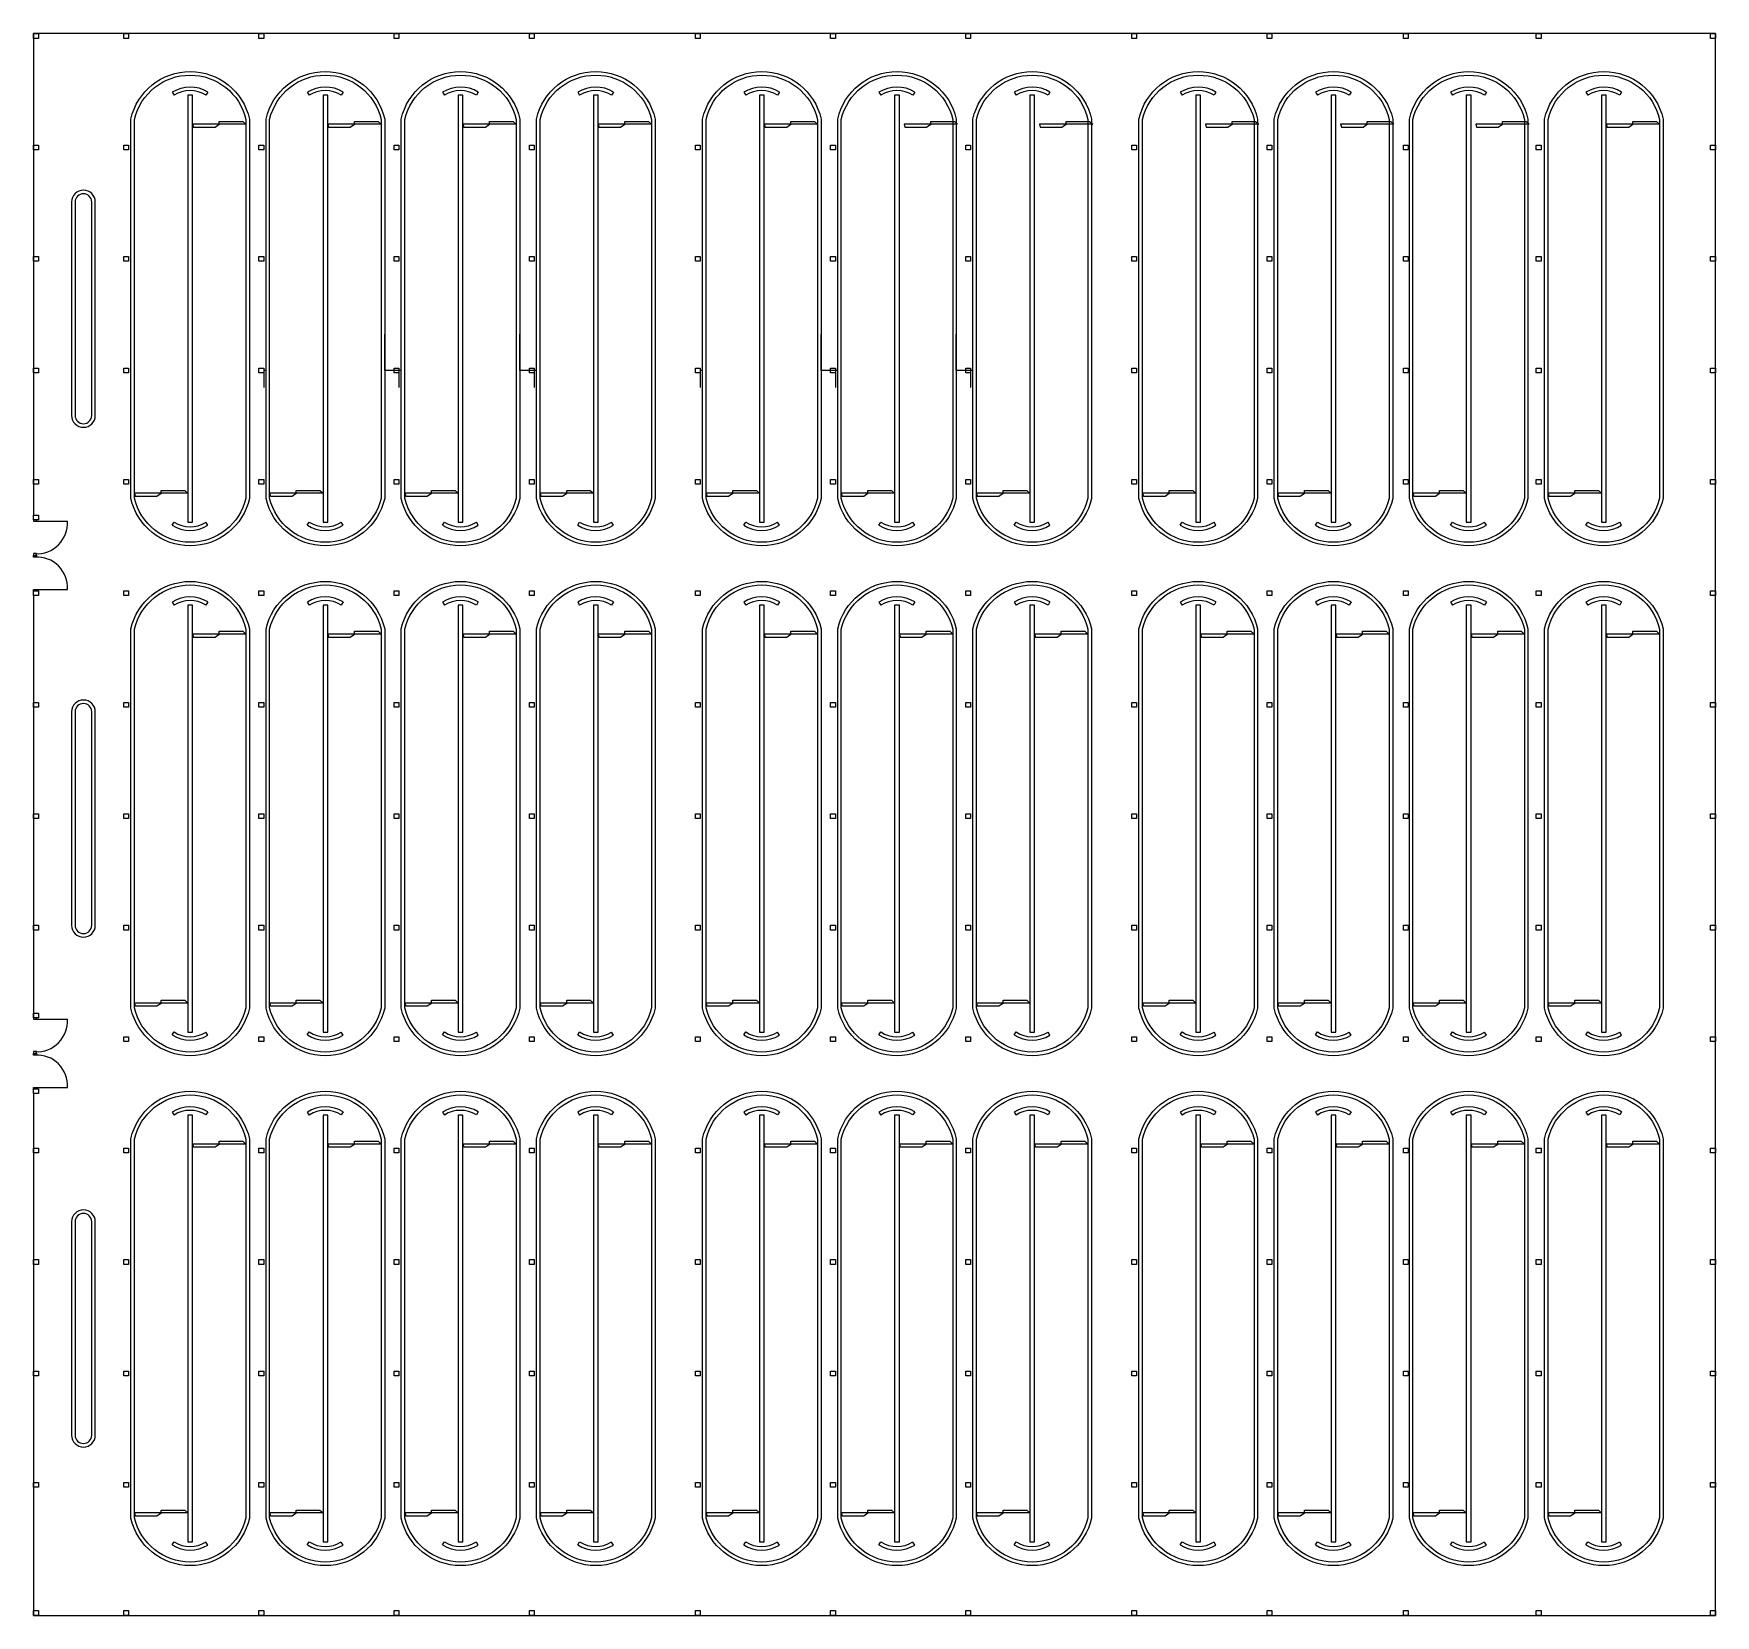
# Model space of a CAD drawing. Header units: metres. Extents: x 2572 to 5235, y 1556 to 2684.
# Drawn here: x 3626 to 3696.9, y 2298.3 to 2365 of the extents above; entities that cross this region are included whole.
import ezdxf

# ---------------------------------------------------------------- set-up
doc = ezdxf.new("R2010")
doc.units = ezdxf.units.M

msp = doc.modelspace()

# ---------------------------------------------------------------- linework, layer by layer
for points in [[(3626.225, 2365.016), (3626.225, 2364.816), (3626.025, 2364.816), (3626.025, 2365.016), (3626.225, 2365.016)], [(3626.025, 2320.316), (3626.025, 2298.316), (3696.925, 2298.316), (3696.925, 2365.016), (3626.025, 2365.016), (3626.025, 2344.716)], [(3630.025, 2365.016), (3630.025, 2364.816), (3629.825, 2364.816), (3629.825, 2365.016), (3630.025, 2365.016)], [(3635.725, 2365.016), (3635.725, 2364.816), (3635.525, 2364.816), (3635.525, 2365.016), (3635.725, 2365.016)], [(3641.425, 2365.016), (3641.425, 2364.816), (3641.225, 2364.816), (3641.225, 2365.016), (3641.425, 2365.016)], [(3647.125, 2365.016), (3647.125, 2364.816), (3646.925, 2364.816), (3646.925, 2365.016), (3647.125, 2365.016)], [(3654.125, 2365.016), (3654.125, 2364.816), (3653.925, 2364.816), (3653.925, 2365.016), (3654.125, 2365.016)], [(3659.825, 2365.016), (3659.825, 2364.816), (3659.625, 2364.816), (3659.625, 2365.016), (3659.825, 2365.016)], [(3665.525, 2365.016), (3665.525, 2364.816), (3665.325, 2364.816), (3665.325, 2365.016), (3665.525, 2365.016)], [(3672.525, 2365.016), (3672.525, 2364.816), (3672.325, 2364.816), (3672.325, 2365.016), (3672.525, 2365.016)], [(3678.225, 2365.016), (3678.225, 2364.816), (3678.025, 2364.816), (3678.025, 2365.016), (3678.225, 2365.016)], [(3683.975, 2365.016), (3683.975, 2364.816), (3683.775, 2364.816), (3683.775, 2365.016), (3683.975, 2365.016)], [(3689.575, 2365.016), (3689.575, 2364.816), (3689.375, 2364.816), (3689.375, 2365.016), (3689.575, 2365.016)], [(3696.925, 2365.016), (3696.925, 2364.816), (3696.725, 2364.816), (3696.725, 2365.016), (3696.925, 2365.016)], [(3631.864, 2362.542), (3631.945, 2362.416)], [(3632.525, 2353.416), (3632.525, 2344.416), (3632.725, 2344.416), (3632.725, 2362.416), (3632.525, 2362.416), (3632.525, 2353.416)], [(3633.372, 2362.549), (3633.292, 2362.422)], [(3637.564, 2362.542), (3637.645, 2362.416)], [(3638.225, 2353.416), (3638.225, 2344.416), (3638.425, 2344.416), (3638.425, 2362.416), (3638.225, 2362.416), (3638.225, 2353.416)], [(3639.072, 2362.549), (3638.992, 2362.422)], [(3643.264, 2362.542), (3643.345, 2362.416)], [(3643.925, 2353.416), (3643.925, 2344.416), (3644.125, 2344.416), (3644.125, 2362.416), (3643.925, 2362.416), (3643.925, 2353.416)], [(3644.772, 2362.549), (3644.692, 2362.422)], [(3648.964, 2362.542), (3649.045, 2362.416)], [(3649.625, 2353.416), (3649.625, 2344.416), (3649.825, 2344.416), (3649.825, 2362.416), (3649.625, 2362.416), (3649.625, 2353.416)], [(3650.472, 2362.549), (3650.392, 2362.422)], [(3655.964, 2362.542), (3656.045, 2362.416)], [(3656.625, 2353.416), (3656.625, 2344.416), (3656.825, 2344.416), (3656.825, 2362.416), (3656.625, 2362.416), (3656.625, 2353.416)], [(3657.472, 2362.549), (3657.392, 2362.422)], [(3661.664, 2362.542), (3661.745, 2362.416)], [(3662.325, 2353.416), (3662.325, 2344.416), (3662.525, 2344.416), (3662.525, 2362.416), (3662.325, 2362.416), (3662.325, 2353.416)], [(3663.172, 2362.549), (3663.092, 2362.422)], [(3667.364, 2362.542), (3667.445, 2362.416)], [(3668.025, 2353.416), (3668.025, 2344.416), (3668.225, 2344.416), (3668.225, 2362.416), (3668.025, 2362.416), (3668.025, 2353.416)], [(3668.872, 2362.549), (3668.792, 2362.422)], [(3674.364, 2362.542), (3674.445, 2362.416)], [(3675.025, 2353.416), (3675.025, 2344.416), (3675.225, 2344.416), (3675.225, 2362.416), (3675.025, 2362.416), (3675.025, 2353.416)], [(3675.872, 2362.549), (3675.792, 2362.422)], [(3680.064, 2362.542), (3680.145, 2362.416)], [(3680.725, 2353.416), (3680.725, 2344.416), (3680.925, 2344.416), (3680.925, 2362.416), (3680.725, 2362.416), (3680.725, 2353.416)], [(3681.572, 2362.549), (3681.492, 2362.422)], [(3685.764, 2362.542), (3685.845, 2362.416)], [(3686.425, 2353.416), (3686.425, 2344.416), (3686.625, 2344.416), (3686.625, 2362.416), (3686.425, 2362.416), (3686.425, 2353.416)], [(3687.272, 2362.549), (3687.192, 2362.422)], [(3691.464, 2362.542), (3691.545, 2362.416)], [(3692.125, 2353.416), (3692.125, 2344.416), (3692.325, 2344.416), (3692.325, 2362.416), (3692.125, 2362.416), (3692.125, 2353.416)], [(3692.972, 2362.549), (3692.892, 2362.422)], [(3634.975, 2361.192), (3632.725, 2361.192), (3632.76, 2361.072), (3633.673, 2361.072), (3633.85, 2361.192), (3633.85, 2361.313), (3634.845, 2361.313), (3634.975, 2361.192)], [(3640.675, 2361.192), (3638.425, 2361.192), (3638.46, 2361.072), (3639.373, 2361.072), (3639.55, 2361.192), (3639.55, 2361.313), (3640.545, 2361.313), (3640.675, 2361.192)], [(3646.375, 2361.192), (3644.125, 2361.192), (3644.16, 2361.072), (3645.073, 2361.072), (3645.25, 2361.192), (3645.25, 2361.313), (3646.245, 2361.313), (3646.375, 2361.192)], [(3652.075, 2361.192), (3649.825, 2361.192), (3649.86, 2361.072), (3650.773, 2361.072), (3650.95, 2361.192), (3650.95, 2361.313), (3651.945, 2361.313), (3652.075, 2361.192)], [(3659.075, 2361.192), (3656.825, 2361.192), (3656.86, 2361.072), (3657.773, 2361.072), (3657.95, 2361.192), (3657.95, 2361.313), (3658.945, 2361.313), (3659.075, 2361.192)], [(3664.975, 2361.192), (3662.725, 2361.192), (3662.76, 2361.072), (3663.673, 2361.072), (3663.85, 2361.192), (3663.85, 2361.313), (3664.845, 2361.313), (3664.975, 2361.192)], [(3670.675, 2361.192), (3668.425, 2361.192), (3668.46, 2361.072), (3669.373, 2361.072), (3669.55, 2361.192), (3669.55, 2361.313), (3670.545, 2361.313), (3670.675, 2361.192)], [(3677.675, 2361.192), (3675.425, 2361.192), (3675.46, 2361.072), (3676.373, 2361.072), (3676.55, 2361.192), (3676.55, 2361.313), (3677.545, 2361.313), (3677.675, 2361.192)], [(3683.375, 2361.192), (3681.125, 2361.192), (3681.16, 2361.072), (3682.073, 2361.072), (3682.25, 2361.192), (3682.25, 2361.313), (3683.245, 2361.313), (3683.375, 2361.192)], [(3689.075, 2361.192), (3686.825, 2361.192), (3686.86, 2361.072), (3687.773, 2361.072), (3687.95, 2361.192), (3687.95, 2361.313), (3688.945, 2361.313), (3689.075, 2361.192)], [(3694.575, 2361.192), (3692.325, 2361.192), (3692.36, 2361.072), (3693.273, 2361.072), (3693.45, 2361.192), (3693.45, 2361.313), (3694.445, 2361.313), (3694.575, 2361.192)], [(3626.225, 2360.316), (3626.225, 2360.116), (3626.025, 2360.116), (3626.025, 2360.316), (3626.225, 2360.316)], [(3630.025, 2360.316), (3630.025, 2360.116), (3629.825, 2360.116), (3629.825, 2360.316), (3630.025, 2360.316)], [(3635.725, 2360.316), (3635.725, 2360.116), (3635.525, 2360.116), (3635.525, 2360.316), (3635.725, 2360.316)], [(3641.425, 2360.316), (3641.425, 2360.116), (3641.225, 2360.116), (3641.225, 2360.316), (3641.425, 2360.316)], [(3647.125, 2360.316), (3647.125, 2360.116), (3646.925, 2360.116), (3646.925, 2360.316), (3647.125, 2360.316)], [(3654.125, 2360.316), (3654.125, 2360.116), (3653.925, 2360.116), (3653.925, 2360.316), (3654.125, 2360.316)], [(3659.825, 2360.316), (3659.825, 2360.116), (3659.625, 2360.116), (3659.625, 2360.316), (3659.825, 2360.316)], [(3665.525, 2360.316), (3665.525, 2360.116), (3665.325, 2360.116), (3665.325, 2360.316), (3665.525, 2360.316)], [(3672.525, 2360.316), (3672.525, 2360.116), (3672.325, 2360.116), (3672.325, 2360.316), (3672.525, 2360.316)], [(3678.225, 2360.316), (3678.225, 2360.116), (3678.025, 2360.116), (3678.025, 2360.316), (3678.225, 2360.316)], [(3683.975, 2360.316), (3683.975, 2360.116), (3683.775, 2360.116), (3683.775, 2360.316), (3683.975, 2360.316)], [(3689.575, 2360.316), (3689.575, 2360.116), (3689.375, 2360.116), (3689.375, 2360.316), (3689.575, 2360.316)], [(3696.925, 2360.316), (3696.925, 2360.116), (3696.725, 2360.116), (3696.725, 2360.316), (3696.925, 2360.316)], [(3626.225, 2355.616), (3626.225, 2355.416), (3626.025, 2355.416), (3626.025, 2355.616), (3626.225, 2355.616)], [(3630.025, 2355.616), (3630.025, 2355.416), (3629.825, 2355.416), (3629.825, 2355.616), (3630.025, 2355.616)], [(3635.725, 2355.616), (3635.725, 2355.416), (3635.525, 2355.416), (3635.525, 2355.616), (3635.725, 2355.616)], [(3641.425, 2355.616), (3641.425, 2355.416), (3641.225, 2355.416), (3641.225, 2355.616), (3641.425, 2355.616)], [(3647.125, 2355.616), (3647.125, 2355.416), (3646.925, 2355.416), (3646.925, 2355.616), (3647.125, 2355.616)], [(3654.125, 2355.616), (3654.125, 2355.416), (3653.925, 2355.416), (3653.925, 2355.616), (3654.125, 2355.616)], [(3659.825, 2355.616), (3659.825, 2355.416), (3659.625, 2355.416), (3659.625, 2355.616), (3659.825, 2355.616)], [(3665.525, 2355.616), (3665.525, 2355.416), (3665.325, 2355.416), (3665.325, 2355.616), (3665.525, 2355.616)], [(3672.525, 2355.616), (3672.525, 2355.416), (3672.325, 2355.416), (3672.325, 2355.616), (3672.525, 2355.616)], [(3678.225, 2355.616), (3678.225, 2355.416), (3678.025, 2355.416), (3678.025, 2355.616), (3678.225, 2355.616)], [(3683.975, 2355.616), (3683.975, 2355.416), (3683.775, 2355.416), (3683.775, 2355.616), (3683.975, 2355.616)], [(3689.575, 2355.616), (3689.575, 2355.416), (3689.375, 2355.416), (3689.375, 2355.616), (3689.575, 2355.616)], [(3696.925, 2355.616), (3696.925, 2355.416), (3696.725, 2355.416), (3696.725, 2355.616), (3696.925, 2355.616)], [(3641.525, 2350.816), (3640.825, 2350.816), (3640.825, 2352.346)], [(3647.225, 2350.816), (3646.525, 2350.816), (3646.525, 2352.346)], [(3659.925, 2350.816), (3659.225, 2350.816), (3659.225, 2352.346)], [(3665.625, 2350.816), (3664.925, 2350.816), (3664.925, 2352.346)], [(3626.225, 2350.916), (3626.225, 2350.716), (3626.025, 2350.716), (3626.025, 2350.916), (3626.225, 2350.916)], [(3630.025, 2350.916), (3630.025, 2350.716), (3629.825, 2350.716), (3629.825, 2350.916), (3630.025, 2350.916)], [(3635.725, 2350.916), (3635.725, 2350.716), (3635.525, 2350.716), (3635.525, 2350.916), (3635.725, 2350.916)], [(3635.825, 2350.816), (3635.725, 2350.816), (3635.725, 2350.098)], [(3641.425, 2350.916), (3641.425, 2350.716), (3641.225, 2350.716), (3641.225, 2350.916), (3641.425, 2350.916)], [(3641.525, 2350.816), (3641.425, 2350.816), (3641.425, 2350.098)], [(3647.125, 2350.916), (3647.125, 2350.716), (3646.925, 2350.716), (3646.925, 2350.916), (3647.125, 2350.916)], [(3647.225, 2350.816), (3647.125, 2350.816), (3647.125, 2350.098)], [(3654.125, 2350.916), (3654.125, 2350.716), (3653.925, 2350.716), (3653.925, 2350.916), (3654.125, 2350.916)], [(3654.225, 2350.816), (3654.125, 2350.816), (3654.125, 2350.098)], [(3659.825, 2350.916), (3659.825, 2350.716), (3659.625, 2350.716), (3659.625, 2350.916), (3659.825, 2350.916)], [(3659.925, 2350.816), (3659.825, 2350.816), (3659.825, 2350.098)], [(3665.525, 2350.916), (3665.525, 2350.716), (3665.325, 2350.716), (3665.325, 2350.916), (3665.525, 2350.916)], [(3665.625, 2350.816), (3665.525, 2350.816), (3665.525, 2350.098)], [(3672.525, 2350.916), (3672.525, 2350.716), (3672.325, 2350.716), (3672.325, 2350.916), (3672.525, 2350.916)], [(3678.225, 2350.916), (3678.225, 2350.716), (3678.025, 2350.716), (3678.025, 2350.916), (3678.225, 2350.916)], [(3683.975, 2350.916), (3683.975, 2350.716), (3683.775, 2350.716), (3683.775, 2350.916), (3683.975, 2350.916)], [(3689.575, 2350.916), (3689.575, 2350.716), (3689.375, 2350.716), (3689.375, 2350.916), (3689.575, 2350.916)], [(3696.925, 2350.916), (3696.925, 2350.716), (3696.725, 2350.716), (3696.725, 2350.916), (3696.925, 2350.916)], [(3626.225, 2346.216), (3626.225, 2346.016), (3626.025, 2346.016), (3626.025, 2346.216), (3626.225, 2346.216)], [(3630.025, 2346.216), (3630.025, 2346.016), (3629.825, 2346.016), (3629.825, 2346.216), (3630.025, 2346.216)], [(3635.725, 2346.216), (3635.725, 2346.016), (3635.525, 2346.016), (3635.525, 2346.216), (3635.725, 2346.216)], [(3641.425, 2346.216), (3641.425, 2346.016), (3641.225, 2346.016), (3641.225, 2346.216), (3641.425, 2346.216)], [(3647.125, 2346.216), (3647.125, 2346.016), (3646.925, 2346.016), (3646.925, 2346.216), (3647.125, 2346.216)], [(3654.125, 2346.216), (3654.125, 2346.016), (3653.925, 2346.016), (3653.925, 2346.216), (3654.125, 2346.216)], [(3659.825, 2346.216), (3659.825, 2346.016), (3659.625, 2346.016), (3659.625, 2346.216), (3659.825, 2346.216)], [(3665.525, 2346.216), (3665.525, 2346.016), (3665.325, 2346.016), (3665.325, 2346.216), (3665.525, 2346.216)], [(3672.525, 2346.216), (3672.525, 2346.016), (3672.325, 2346.016), (3672.325, 2346.216), (3672.525, 2346.216)], [(3678.225, 2346.216), (3678.225, 2346.016), (3678.025, 2346.016), (3678.025, 2346.216), (3678.225, 2346.216)], [(3683.975, 2346.216), (3683.975, 2346.016), (3683.775, 2346.016), (3683.775, 2346.216), (3683.975, 2346.216)], [(3689.575, 2346.216), (3689.575, 2346.016), (3689.375, 2346.016), (3689.375, 2346.216), (3689.575, 2346.216)], [(3696.925, 2346.216), (3696.925, 2346.016), (3696.725, 2346.016), (3696.725, 2346.216), (3696.925, 2346.216)], [(3632.525, 2345.636), (3630.275, 2345.636), (3630.31, 2345.515), (3631.223, 2345.515), (3631.4, 2345.636), (3631.4, 2345.757), (3632.395, 2345.757), (3632.525, 2345.636)], [(3638.225, 2345.636), (3635.975, 2345.636), (3636.01, 2345.515), (3636.923, 2345.515), (3637.1, 2345.636), (3637.1, 2345.757), (3638.095, 2345.757), (3638.225, 2345.636)], [(3643.925, 2345.636), (3641.675, 2345.636), (3641.71, 2345.515), (3642.623, 2345.515), (3642.8, 2345.636), (3642.8, 2345.757), (3643.795, 2345.757), (3643.925, 2345.636)], [(3649.625, 2345.636), (3647.375, 2345.636), (3647.41, 2345.515), (3648.323, 2345.515), (3648.5, 2345.636), (3648.5, 2345.757), (3649.495, 2345.757), (3649.625, 2345.636)], [(3656.625, 2345.636), (3654.375, 2345.636), (3654.41, 2345.515), (3655.323, 2345.515), (3655.5, 2345.636), (3655.5, 2345.757), (3656.495, 2345.757), (3656.625, 2345.636)], [(3662.325, 2345.636), (3660.075, 2345.636), (3660.11, 2345.515), (3661.023, 2345.515), (3661.2, 2345.636), (3661.2, 2345.757), (3662.195, 2345.757), (3662.325, 2345.636)], [(3668.025, 2345.636), (3665.775, 2345.636), (3665.81, 2345.515), (3666.723, 2345.515), (3666.9, 2345.636), (3666.9, 2345.757), (3667.895, 2345.757), (3668.025, 2345.636)], [(3675.025, 2345.636), (3672.775, 2345.636), (3672.81, 2345.515), (3673.723, 2345.515), (3673.9, 2345.636), (3673.9, 2345.757), (3674.895, 2345.757), (3675.025, 2345.636)], [(3680.725, 2345.636), (3678.475, 2345.636), (3678.51, 2345.515), (3679.423, 2345.515), (3679.6, 2345.636), (3679.6, 2345.757), (3680.595, 2345.757), (3680.725, 2345.636)], [(3686.425, 2345.636), (3684.175, 2345.636), (3684.21, 2345.515), (3685.123, 2345.515), (3685.3, 2345.636), (3685.3, 2345.757), (3686.295, 2345.757), (3686.425, 2345.636)], [(3692.125, 2345.636), (3689.875, 2345.636), (3689.91, 2345.515), (3690.823, 2345.515), (3691, 2345.636), (3691, 2345.757), (3691.995, 2345.757), (3692.125, 2345.636)], [(3626.225, 2344.716), (3626.225, 2344.516), (3626.025, 2344.516), (3626.025, 2344.716), (3626.225, 2344.716)], [(3626.15, 2344.516), (3626.025, 2344.516), (3626.025, 2344.454), (3626.15, 2344.454), (3626.15, 2344.516)], [(3626.088, 2344.454), (3627.455, 2344.454)], [(3631.864, 2344.29), (3631.945, 2344.417)], [(3633.372, 2344.283), (3633.292, 2344.41)], [(3637.564, 2344.29), (3637.645, 2344.417)], [(3639.072, 2344.283), (3638.992, 2344.41)], [(3643.264, 2344.29), (3643.345, 2344.417)], [(3644.772, 2344.283), (3644.692, 2344.41)], [(3648.964, 2344.29), (3649.045, 2344.417)], [(3650.472, 2344.283), (3650.392, 2344.41)], [(3655.964, 2344.29), (3656.045, 2344.417)], [(3657.472, 2344.283), (3657.392, 2344.41)], [(3661.664, 2344.29), (3661.745, 2344.417)], [(3663.172, 2344.283), (3663.092, 2344.41)], [(3667.364, 2344.29), (3667.445, 2344.417)], [(3668.872, 2344.283), (3668.792, 2344.41)], [(3674.364, 2344.29), (3674.445, 2344.417)], [(3675.872, 2344.283), (3675.792, 2344.41)], [(3680.064, 2344.29), (3680.145, 2344.417)], [(3681.572, 2344.283), (3681.492, 2344.41)], [(3685.764, 2344.29), (3685.845, 2344.417)], [(3687.272, 2344.283), (3687.192, 2344.41)], [(3691.464, 2344.29), (3691.545, 2344.417)], [(3692.972, 2344.283), (3692.892, 2344.41)], [(3626.15, 2343.087), (3626.025, 2343.087), (3626.025, 2343.016), (3626.15, 2343.016), (3626.15, 2343.087)], [(3626.15, 2342.945), (3626.025, 2342.945), (3626.025, 2343.016), (3626.15, 2343.016), (3626.15, 2342.945)], [(3626.15, 2341.516), (3626.025, 2341.516), (3626.025, 2341.578), (3626.15, 2341.578), (3626.15, 2341.516)], [(3626.225, 2341.516), (3626.225, 2341.316), (3626.025, 2341.316), (3626.025, 2341.516), (3626.225, 2341.516)], [(3626.025, 2341.316), (3626.025, 2323.516)], [(3626.088, 2341.578), (3627.455, 2341.578)], [(3630.025, 2341.516), (3630.025, 2341.316), (3629.825, 2341.316), (3629.825, 2341.516), (3630.025, 2341.516)], [(3635.725, 2341.516), (3635.725, 2341.316), (3635.525, 2341.316), (3635.525, 2341.516), (3635.725, 2341.516)], [(3641.425, 2341.516), (3641.425, 2341.316), (3641.225, 2341.316), (3641.225, 2341.516), (3641.425, 2341.516)], [(3647.125, 2341.516), (3647.125, 2341.316), (3646.925, 2341.316), (3646.925, 2341.516), (3647.125, 2341.516)], [(3654.125, 2341.516), (3654.125, 2341.316), (3653.925, 2341.316), (3653.925, 2341.516), (3654.125, 2341.516)], [(3659.825, 2341.516), (3659.825, 2341.316), (3659.625, 2341.316), (3659.625, 2341.516), (3659.825, 2341.516)], [(3665.525, 2341.516), (3665.525, 2341.316), (3665.325, 2341.316), (3665.325, 2341.516), (3665.525, 2341.516)], [(3672.525, 2341.516), (3672.525, 2341.316), (3672.325, 2341.316), (3672.325, 2341.516), (3672.525, 2341.516)], [(3678.225, 2341.516), (3678.225, 2341.316), (3678.025, 2341.316), (3678.025, 2341.516), (3678.225, 2341.516)], [(3683.975, 2341.516), (3683.975, 2341.316), (3683.775, 2341.316), (3683.775, 2341.516), (3683.975, 2341.516)], [(3689.575, 2341.516), (3689.575, 2341.316), (3689.375, 2341.316), (3689.375, 2341.516), (3689.575, 2341.516)], [(3696.925, 2341.516), (3696.925, 2341.316), (3696.725, 2341.316), (3696.725, 2341.516), (3696.925, 2341.516)], [(3631.864, 2341.042), (3631.945, 2340.916)], [(3632.525, 2331.916), (3632.525, 2322.916), (3632.725, 2322.916), (3632.725, 2340.916), (3632.525, 2340.916), (3632.525, 2331.916)], [(3633.372, 2341.049), (3633.292, 2340.922)], [(3637.564, 2341.042), (3637.645, 2340.916)], [(3638.225, 2331.916), (3638.225, 2322.916), (3638.425, 2322.916), (3638.425, 2340.916), (3638.225, 2340.916), (3638.225, 2331.916)], [(3639.072, 2341.049), (3638.992, 2340.922)], [(3643.264, 2341.042), (3643.345, 2340.916)], [(3643.925, 2331.916), (3643.925, 2322.916), (3644.125, 2322.916), (3644.125, 2340.916), (3643.925, 2340.916), (3643.925, 2331.916)], [(3644.772, 2341.049), (3644.692, 2340.922)], [(3648.964, 2341.042), (3649.045, 2340.916)], [(3649.625, 2331.916), (3649.625, 2322.916), (3649.825, 2322.916), (3649.825, 2340.916), (3649.625, 2340.916), (3649.625, 2331.916)], [(3650.472, 2341.049), (3650.392, 2340.922)], [(3655.964, 2341.042), (3656.045, 2340.916)], [(3656.625, 2331.916), (3656.625, 2322.916), (3656.825, 2322.916), (3656.825, 2340.916), (3656.625, 2340.916), (3656.625, 2331.916)], [(3657.472, 2341.049), (3657.392, 2340.922)], [(3661.664, 2341.042), (3661.745, 2340.916)], [(3662.325, 2331.916), (3662.325, 2322.916), (3662.525, 2322.916), (3662.525, 2340.916), (3662.325, 2340.916), (3662.325, 2331.916)], [(3663.172, 2341.049), (3663.092, 2340.922)], [(3667.364, 2341.042), (3667.445, 2340.916)], [(3668.025, 2331.916), (3668.025, 2322.916), (3668.225, 2322.916), (3668.225, 2340.916), (3668.025, 2340.916), (3668.025, 2331.916)], [(3668.872, 2341.049), (3668.792, 2340.922)], [(3674.364, 2341.042), (3674.445, 2340.916)], [(3675.025, 2331.916), (3675.025, 2322.916), (3675.225, 2322.916), (3675.225, 2340.916), (3675.025, 2340.916), (3675.025, 2331.916)], [(3675.872, 2341.049), (3675.792, 2340.922)], [(3680.064, 2341.042), (3680.145, 2340.916)], [(3680.725, 2331.916), (3680.725, 2322.916), (3680.925, 2322.916), (3680.925, 2340.916), (3680.725, 2340.916), (3680.725, 2331.916)], [(3681.572, 2341.049), (3681.492, 2340.922)], [(3685.764, 2341.042), (3685.845, 2340.916)], [(3686.425, 2331.916), (3686.425, 2322.916), (3686.625, 2322.916), (3686.625, 2340.916), (3686.425, 2340.916), (3686.425, 2331.916)], [(3687.272, 2341.049), (3687.192, 2340.922)], [(3691.464, 2341.042), (3691.545, 2340.916)], [(3692.125, 2331.916), (3692.125, 2322.916), (3692.325, 2322.916), (3692.325, 2340.916), (3692.125, 2340.916), (3692.125, 2331.916)], [(3692.972, 2341.049), (3692.892, 2340.922)], [(3634.975, 2339.692), (3632.725, 2339.692), (3632.76, 2339.572), (3633.673, 2339.572), (3633.85, 2339.692), (3633.85, 2339.813), (3634.845, 2339.813), (3634.975, 2339.692)], [(3640.675, 2339.692), (3638.425, 2339.692), (3638.46, 2339.572), (3639.373, 2339.572), (3639.55, 2339.692), (3639.55, 2339.813), (3640.545, 2339.813), (3640.675, 2339.692)], [(3646.375, 2339.692), (3644.125, 2339.692), (3644.16, 2339.572), (3645.073, 2339.572), (3645.25, 2339.692), (3645.25, 2339.813), (3646.245, 2339.813), (3646.375, 2339.692)], [(3652.075, 2339.692), (3649.825, 2339.692), (3649.86, 2339.572), (3650.773, 2339.572), (3650.95, 2339.692), (3650.95, 2339.813), (3651.945, 2339.813), (3652.075, 2339.692)], [(3659.075, 2339.692), (3656.825, 2339.692), (3656.86, 2339.572), (3657.773, 2339.572), (3657.95, 2339.692), (3657.95, 2339.813), (3658.945, 2339.813), (3659.075, 2339.692)], [(3664.775, 2339.692), (3662.525, 2339.692), (3662.56, 2339.572), (3663.473, 2339.572), (3663.65, 2339.692), (3663.65, 2339.813), (3664.645, 2339.813), (3664.775, 2339.692)], [(3670.475, 2339.692), (3668.225, 2339.692), (3668.26, 2339.572), (3669.173, 2339.572), (3669.35, 2339.692), (3669.35, 2339.813), (3670.345, 2339.813), (3670.475, 2339.692)], [(3677.475, 2339.692), (3675.225, 2339.692), (3675.26, 2339.572), (3676.173, 2339.572), (3676.35, 2339.692), (3676.35, 2339.813), (3677.345, 2339.813), (3677.475, 2339.692)], [(3683.175, 2339.692), (3680.925, 2339.692), (3680.96, 2339.572), (3681.873, 2339.572), (3682.05, 2339.692), (3682.05, 2339.813), (3683.045, 2339.813), (3683.175, 2339.692)], [(3688.875, 2339.692), (3686.625, 2339.692), (3686.66, 2339.572), (3687.573, 2339.572), (3687.75, 2339.692), (3687.75, 2339.813), (3688.745, 2339.813), (3688.875, 2339.692)], [(3694.575, 2339.692), (3692.325, 2339.692), (3692.36, 2339.572), (3693.273, 2339.572), (3693.45, 2339.692), (3693.45, 2339.813), (3694.445, 2339.813), (3694.575, 2339.692)], [(3626.225, 2336.816), (3626.225, 2336.616), (3626.025, 2336.616), (3626.025, 2336.816), (3626.225, 2336.816)], [(3630.025, 2336.816), (3630.025, 2336.616), (3629.825, 2336.616), (3629.825, 2336.816), (3630.025, 2336.816)], [(3635.725, 2336.816), (3635.725, 2336.616), (3635.525, 2336.616), (3635.525, 2336.816), (3635.725, 2336.816)], [(3641.425, 2336.816), (3641.425, 2336.616), (3641.225, 2336.616), (3641.225, 2336.816), (3641.425, 2336.816)], [(3647.125, 2336.816), (3647.125, 2336.616), (3646.925, 2336.616), (3646.925, 2336.816), (3647.125, 2336.816)], [(3654.125, 2336.816), (3654.125, 2336.616), (3653.925, 2336.616), (3653.925, 2336.816), (3654.125, 2336.816)], [(3659.825, 2336.816), (3659.825, 2336.616), (3659.625, 2336.616), (3659.625, 2336.816), (3659.825, 2336.816)], [(3665.525, 2336.816), (3665.525, 2336.616), (3665.325, 2336.616), (3665.325, 2336.816), (3665.525, 2336.816)], [(3672.525, 2336.816), (3672.525, 2336.616), (3672.325, 2336.616), (3672.325, 2336.816), (3672.525, 2336.816)], [(3678.225, 2336.816), (3678.225, 2336.616), (3678.025, 2336.616), (3678.025, 2336.816), (3678.225, 2336.816)], [(3683.975, 2336.816), (3683.975, 2336.616), (3683.775, 2336.616), (3683.775, 2336.816), (3683.975, 2336.816)], [(3689.575, 2336.816), (3689.575, 2336.616), (3689.375, 2336.616), (3689.375, 2336.816), (3689.575, 2336.816)], [(3696.925, 2336.816), (3696.925, 2336.616), (3696.725, 2336.616), (3696.725, 2336.816), (3696.925, 2336.816)], [(3626.225, 2332.116), (3626.225, 2331.916), (3626.025, 2331.916), (3626.025, 2332.116), (3626.225, 2332.116)], [(3630.025, 2332.116), (3630.025, 2331.916), (3629.825, 2331.916), (3629.825, 2332.116), (3630.025, 2332.116)], [(3635.725, 2332.116), (3635.725, 2331.916), (3635.525, 2331.916), (3635.525, 2332.116), (3635.725, 2332.116)], [(3641.425, 2332.116), (3641.425, 2331.916), (3641.225, 2331.916), (3641.225, 2332.116), (3641.425, 2332.116)], [(3647.125, 2332.116), (3647.125, 2331.916), (3646.925, 2331.916), (3646.925, 2332.116), (3647.125, 2332.116)], [(3654.125, 2332.116), (3654.125, 2331.916), (3653.925, 2331.916), (3653.925, 2332.116), (3654.125, 2332.116)], [(3659.825, 2332.116), (3659.825, 2331.916), (3659.625, 2331.916), (3659.625, 2332.116), (3659.825, 2332.116)], [(3665.525, 2332.116), (3665.525, 2331.916), (3665.325, 2331.916), (3665.325, 2332.116), (3665.525, 2332.116)], [(3672.525, 2332.116), (3672.525, 2331.916), (3672.325, 2331.916), (3672.325, 2332.116), (3672.525, 2332.116)], [(3678.225, 2332.116), (3678.225, 2331.916), (3678.025, 2331.916), (3678.025, 2332.116), (3678.225, 2332.116)], [(3683.975, 2332.116), (3683.975, 2331.916), (3683.775, 2331.916), (3683.775, 2332.116), (3683.975, 2332.116)], [(3689.575, 2332.116), (3689.575, 2331.916), (3689.375, 2331.916), (3689.375, 2332.116), (3689.575, 2332.116)], [(3696.925, 2332.116), (3696.925, 2331.916), (3696.725, 2331.916), (3696.725, 2332.116), (3696.925, 2332.116)], [(3626.225, 2327.416), (3626.225, 2327.216), (3626.025, 2327.216), (3626.025, 2327.416), (3626.225, 2327.416)], [(3630.025, 2327.416), (3630.025, 2327.216), (3629.825, 2327.216), (3629.825, 2327.416), (3630.025, 2327.416)], [(3635.725, 2327.416), (3635.725, 2327.216), (3635.525, 2327.216), (3635.525, 2327.416), (3635.725, 2327.416)], [(3641.425, 2327.416), (3641.425, 2327.216), (3641.225, 2327.216), (3641.225, 2327.416), (3641.425, 2327.416)], [(3647.125, 2327.416), (3647.125, 2327.216), (3646.925, 2327.216), (3646.925, 2327.416), (3647.125, 2327.416)], [(3654.125, 2327.416), (3654.125, 2327.216), (3653.925, 2327.216), (3653.925, 2327.416), (3654.125, 2327.416)], [(3659.825, 2327.416), (3659.825, 2327.216), (3659.625, 2327.216), (3659.625, 2327.416), (3659.825, 2327.416)], [(3665.525, 2327.416), (3665.525, 2327.216), (3665.325, 2327.216), (3665.325, 2327.416), (3665.525, 2327.416)], [(3672.525, 2327.416), (3672.525, 2327.216), (3672.325, 2327.216), (3672.325, 2327.416), (3672.525, 2327.416)], [(3678.225, 2327.416), (3678.225, 2327.216), (3678.025, 2327.216), (3678.025, 2327.416), (3678.225, 2327.416)], [(3683.975, 2327.416), (3683.975, 2327.216), (3683.775, 2327.216), (3683.775, 2327.416), (3683.975, 2327.416)], [(3689.575, 2327.416), (3689.575, 2327.216), (3689.375, 2327.216), (3689.375, 2327.416), (3689.575, 2327.416)], [(3696.925, 2327.416), (3696.925, 2327.216), (3696.725, 2327.216), (3696.725, 2327.416), (3696.925, 2327.416)], [(3632.525, 2324.136), (3630.275, 2324.136), (3630.31, 2324.015), (3631.223, 2324.015), (3631.4, 2324.136), (3631.4, 2324.257), (3632.395, 2324.257), (3632.525, 2324.136)], [(3638.225, 2324.136), (3635.975, 2324.136), (3636.01, 2324.015), (3636.923, 2324.015), (3637.1, 2324.136), (3637.1, 2324.257), (3638.095, 2324.257), (3638.225, 2324.136)], [(3643.925, 2324.136), (3641.675, 2324.136), (3641.71, 2324.015), (3642.623, 2324.015), (3642.8, 2324.136), (3642.8, 2324.257), (3643.795, 2324.257), (3643.925, 2324.136)], [(3649.625, 2324.136), (3647.375, 2324.136), (3647.41, 2324.015), (3648.323, 2324.015), (3648.5, 2324.136), (3648.5, 2324.257), (3649.495, 2324.257), (3649.625, 2324.136)], [(3656.625, 2324.136), (3654.375, 2324.136), (3654.41, 2324.015), (3655.323, 2324.015), (3655.5, 2324.136), (3655.5, 2324.257), (3656.495, 2324.257), (3656.625, 2324.136)], [(3662.325, 2324.136), (3660.075, 2324.136), (3660.11, 2324.015), (3661.023, 2324.015), (3661.2, 2324.136), (3661.2, 2324.257), (3662.195, 2324.257), (3662.325, 2324.136)], [(3668.025, 2324.136), (3665.775, 2324.136), (3665.81, 2324.015), (3666.723, 2324.015), (3666.9, 2324.136), (3666.9, 2324.257), (3667.895, 2324.257), (3668.025, 2324.136)], [(3675.025, 2324.136), (3672.775, 2324.136), (3672.81, 2324.015), (3673.723, 2324.015), (3673.9, 2324.136), (3673.9, 2324.257), (3674.895, 2324.257), (3675.025, 2324.136)], [(3680.725, 2324.136), (3678.475, 2324.136), (3678.51, 2324.015), (3679.423, 2324.015), (3679.6, 2324.136), (3679.6, 2324.257), (3680.595, 2324.257), (3680.725, 2324.136)], [(3686.425, 2324.136), (3684.175, 2324.136), (3684.21, 2324.015), (3685.123, 2324.015), (3685.3, 2324.136), (3685.3, 2324.257), (3686.295, 2324.257), (3686.425, 2324.136)], [(3692.125, 2324.136), (3689.875, 2324.136), (3689.91, 2324.015), (3690.823, 2324.015), (3691, 2324.136), (3691, 2324.257), (3691.995, 2324.257), (3692.125, 2324.136)], [(3626.225, 2323.716), (3626.225, 2323.516), (3626.025, 2323.516), (3626.025, 2323.716), (3626.225, 2323.716)], [(3626.15, 2323.516), (3626.025, 2323.516), (3626.025, 2323.454), (3626.15, 2323.454), (3626.15, 2323.516)], [(3626.088, 2323.454), (3627.455, 2323.454)], [(3630.025, 2322.716), (3630.025, 2322.516), (3629.825, 2322.516), (3629.825, 2322.716), (3630.025, 2322.716)], [(3631.864, 2322.79), (3631.945, 2322.917)], [(3633.372, 2322.783), (3633.292, 2322.91)], [(3635.725, 2322.716), (3635.725, 2322.516), (3635.525, 2322.516), (3635.525, 2322.716), (3635.725, 2322.716)], [(3637.564, 2322.79), (3637.645, 2322.917)], [(3639.072, 2322.783), (3638.992, 2322.91)], [(3641.425, 2322.716), (3641.425, 2322.516), (3641.225, 2322.516), (3641.225, 2322.716), (3641.425, 2322.716)], [(3643.264, 2322.79), (3643.345, 2322.917)], [(3644.772, 2322.783), (3644.692, 2322.91)], [(3647.125, 2322.716), (3647.125, 2322.516), (3646.925, 2322.516), (3646.925, 2322.716), (3647.125, 2322.716)], [(3648.964, 2322.79), (3649.045, 2322.917)], [(3650.472, 2322.783), (3650.392, 2322.91)], [(3654.125, 2322.716), (3654.125, 2322.516), (3653.925, 2322.516), (3653.925, 2322.716), (3654.125, 2322.716)], [(3655.964, 2322.79), (3656.045, 2322.917)], [(3657.472, 2322.783), (3657.392, 2322.91)], [(3659.825, 2322.716), (3659.825, 2322.516), (3659.625, 2322.516), (3659.625, 2322.716), (3659.825, 2322.716)], [(3661.664, 2322.79), (3661.745, 2322.917)], [(3663.172, 2322.783), (3663.092, 2322.91)], [(3665.525, 2322.716), (3665.525, 2322.516), (3665.325, 2322.516), (3665.325, 2322.716), (3665.525, 2322.716)], [(3667.364, 2322.79), (3667.445, 2322.917)], [(3668.872, 2322.783), (3668.792, 2322.91)], [(3672.525, 2322.716), (3672.525, 2322.516), (3672.325, 2322.516), (3672.325, 2322.716), (3672.525, 2322.716)], [(3674.364, 2322.79), (3674.445, 2322.917)], [(3675.872, 2322.783), (3675.792, 2322.91)], [(3678.225, 2322.716), (3678.225, 2322.516), (3678.025, 2322.516), (3678.025, 2322.716), (3678.225, 2322.716)], [(3680.064, 2322.79), (3680.145, 2322.917)], [(3681.572, 2322.783), (3681.492, 2322.91)], [(3683.975, 2322.716), (3683.975, 2322.516), (3683.775, 2322.516), (3683.775, 2322.716), (3683.975, 2322.716)], [(3685.764, 2322.79), (3685.845, 2322.917)], [(3687.272, 2322.783), (3687.192, 2322.91)], [(3689.575, 2322.716), (3689.575, 2322.516), (3689.375, 2322.516), (3689.375, 2322.716), (3689.575, 2322.716)], [(3691.464, 2322.79), (3691.545, 2322.917)], [(3692.972, 2322.783), (3692.892, 2322.91)], [(3696.925, 2322.716), (3696.925, 2322.516), (3696.725, 2322.516), (3696.725, 2322.716), (3696.925, 2322.716)], [(3626.15, 2322.087), (3626.025, 2322.087), (3626.025, 2322.016), (3626.15, 2322.016), (3626.15, 2322.087)], [(3626.15, 2321.945), (3626.025, 2321.945), (3626.025, 2322.016), (3626.15, 2322.016), (3626.15, 2321.945)], [(3626.15, 2320.516), (3626.025, 2320.516), (3626.025, 2320.578), (3626.15, 2320.578), (3626.15, 2320.516)], [(3626.088, 2320.578), (3627.455, 2320.578)], [(3626.225, 2320.516), (3626.225, 2320.316), (3626.025, 2320.316), (3626.025, 2320.516), (3626.225, 2320.516)], [(3631.864, 2319.542), (3631.945, 2319.416)], [(3632.525, 2310.416), (3632.525, 2301.416), (3632.725, 2301.416), (3632.725, 2319.416), (3632.525, 2319.416), (3632.525, 2310.416)], [(3633.372, 2319.549), (3633.292, 2319.422)], [(3637.564, 2319.542), (3637.645, 2319.416)], [(3638.225, 2310.416), (3638.225, 2301.416), (3638.425, 2301.416), (3638.425, 2319.416), (3638.225, 2319.416), (3638.225, 2310.416)], [(3639.072, 2319.549), (3638.992, 2319.422)], [(3643.264, 2319.542), (3643.345, 2319.416)], [(3643.925, 2310.416), (3643.925, 2301.416), (3644.125, 2301.416), (3644.125, 2319.416), (3643.925, 2319.416), (3643.925, 2310.416)], [(3644.772, 2319.549), (3644.692, 2319.422)], [(3648.964, 2319.542), (3649.045, 2319.416)], [(3649.625, 2310.416), (3649.625, 2301.416), (3649.825, 2301.416), (3649.825, 2319.416), (3649.625, 2319.416), (3649.625, 2310.416)], [(3650.472, 2319.549), (3650.392, 2319.422)], [(3655.964, 2319.542), (3656.045, 2319.416)], [(3656.625, 2310.416), (3656.625, 2301.416), (3656.825, 2301.416), (3656.825, 2319.416), (3656.625, 2319.416), (3656.625, 2310.416)], [(3657.472, 2319.549), (3657.392, 2319.422)], [(3661.664, 2319.542), (3661.745, 2319.416)], [(3662.325, 2310.416), (3662.325, 2301.416), (3662.525, 2301.416), (3662.525, 2319.416), (3662.325, 2319.416), (3662.325, 2310.416)], [(3663.172, 2319.549), (3663.092, 2319.422)], [(3667.364, 2319.542), (3667.445, 2319.416)], [(3668.025, 2310.416), (3668.025, 2301.416), (3668.225, 2301.416), (3668.225, 2319.416), (3668.025, 2319.416), (3668.025, 2310.416)], [(3668.872, 2319.549), (3668.792, 2319.422)], [(3674.364, 2319.542), (3674.445, 2319.416)], [(3675.025, 2310.416), (3675.025, 2301.416), (3675.225, 2301.416), (3675.225, 2319.416), (3675.025, 2319.416), (3675.025, 2310.416)], [(3675.872, 2319.549), (3675.792, 2319.422)], [(3680.064, 2319.542), (3680.145, 2319.416)], [(3680.725, 2310.416), (3680.725, 2301.416), (3680.925, 2301.416), (3680.925, 2319.416), (3680.725, 2319.416), (3680.725, 2310.416)], [(3681.572, 2319.549), (3681.492, 2319.422)], [(3685.764, 2319.542), (3685.845, 2319.416)], [(3686.425, 2310.416), (3686.425, 2301.416), (3686.625, 2301.416), (3686.625, 2319.416), (3686.425, 2319.416), (3686.425, 2310.416)], [(3687.272, 2319.549), (3687.192, 2319.422)], [(3691.464, 2319.542), (3691.545, 2319.416)], [(3692.125, 2310.416), (3692.125, 2301.416), (3692.325, 2301.416), (3692.325, 2319.416), (3692.125, 2319.416), (3692.125, 2310.416)], [(3692.972, 2319.549), (3692.892, 2319.422)], [(3626.225, 2318.016), (3626.225, 2317.816), (3626.025, 2317.816), (3626.025, 2318.016), (3626.225, 2318.016)], [(3630.025, 2318.016), (3630.025, 2317.816), (3629.825, 2317.816), (3629.825, 2318.016), (3630.025, 2318.016)], [(3634.975, 2318.192), (3632.725, 2318.192), (3632.76, 2318.072), (3633.673, 2318.072), (3633.85, 2318.192), (3633.85, 2318.313), (3634.845, 2318.313), (3634.975, 2318.192)], [(3635.725, 2318.016), (3635.725, 2317.816), (3635.525, 2317.816), (3635.525, 2318.016), (3635.725, 2318.016)], [(3640.675, 2318.192), (3638.425, 2318.192), (3638.46, 2318.072), (3639.373, 2318.072), (3639.55, 2318.192), (3639.55, 2318.313), (3640.545, 2318.313), (3640.675, 2318.192)], [(3641.425, 2318.016), (3641.425, 2317.816), (3641.225, 2317.816), (3641.225, 2318.016), (3641.425, 2318.016)], [(3646.375, 2318.192), (3644.125, 2318.192), (3644.16, 2318.072), (3645.073, 2318.072), (3645.25, 2318.192), (3645.25, 2318.313), (3646.245, 2318.313), (3646.375, 2318.192)], [(3647.125, 2318.016), (3647.125, 2317.816), (3646.925, 2317.816), (3646.925, 2318.016), (3647.125, 2318.016)], [(3652.075, 2318.192), (3649.825, 2318.192), (3649.86, 2318.072), (3650.773, 2318.072), (3650.95, 2318.192), (3650.95, 2318.313), (3651.945, 2318.313), (3652.075, 2318.192)], [(3654.125, 2318.016), (3654.125, 2317.816), (3653.925, 2317.816), (3653.925, 2318.016), (3654.125, 2318.016)], [(3659.075, 2318.192), (3656.825, 2318.192), (3656.86, 2318.072), (3657.773, 2318.072), (3657.95, 2318.192), (3657.95, 2318.313), (3658.945, 2318.313), (3659.075, 2318.192)], [(3659.825, 2318.016), (3659.825, 2317.816), (3659.625, 2317.816), (3659.625, 2318.016), (3659.825, 2318.016)], [(3664.775, 2318.192), (3662.525, 2318.192), (3662.56, 2318.072), (3663.473, 2318.072), (3663.65, 2318.192), (3663.65, 2318.313), (3664.645, 2318.313), (3664.775, 2318.192)], [(3665.525, 2318.016), (3665.525, 2317.816), (3665.325, 2317.816), (3665.325, 2318.016), (3665.525, 2318.016)], [(3670.475, 2318.192), (3668.225, 2318.192), (3668.26, 2318.072), (3669.173, 2318.072), (3669.35, 2318.192), (3669.35, 2318.313), (3670.345, 2318.313), (3670.475, 2318.192)], [(3672.525, 2318.016), (3672.525, 2317.816), (3672.325, 2317.816), (3672.325, 2318.016), (3672.525, 2318.016)], [(3677.475, 2318.192), (3675.225, 2318.192), (3675.26, 2318.072), (3676.173, 2318.072), (3676.35, 2318.192), (3676.35, 2318.313), (3677.345, 2318.313), (3677.475, 2318.192)], [(3678.225, 2318.016), (3678.225, 2317.816), (3678.025, 2317.816), (3678.025, 2318.016), (3678.225, 2318.016)], [(3683.175, 2318.192), (3680.925, 2318.192), (3680.96, 2318.072), (3681.873, 2318.072), (3682.05, 2318.192), (3682.05, 2318.313), (3683.045, 2318.313), (3683.175, 2318.192)], [(3683.975, 2318.016), (3683.975, 2317.816), (3683.775, 2317.816), (3683.775, 2318.016), (3683.975, 2318.016)], [(3688.875, 2318.192), (3686.625, 2318.192), (3686.66, 2318.072), (3687.573, 2318.072), (3687.75, 2318.192), (3687.75, 2318.313), (3688.745, 2318.313), (3688.875, 2318.192)], [(3689.575, 2318.016), (3689.575, 2317.816), (3689.375, 2317.816), (3689.375, 2318.016), (3689.575, 2318.016)], [(3694.575, 2318.192), (3692.325, 2318.192), (3692.36, 2318.072), (3693.273, 2318.072), (3693.45, 2318.192), (3693.45, 2318.313), (3694.445, 2318.313), (3694.575, 2318.192)], [(3696.925, 2318.016), (3696.925, 2317.816), (3696.725, 2317.816), (3696.725, 2318.016), (3696.925, 2318.016)], [(3626.225, 2313.316), (3626.225, 2313.116), (3626.025, 2313.116), (3626.025, 2313.316), (3626.225, 2313.316)], [(3630.025, 2313.316), (3630.025, 2313.116), (3629.825, 2313.116), (3629.825, 2313.316), (3630.025, 2313.316)], [(3635.725, 2313.316), (3635.725, 2313.116), (3635.525, 2313.116), (3635.525, 2313.316), (3635.725, 2313.316)], [(3641.425, 2313.316), (3641.425, 2313.116), (3641.225, 2313.116), (3641.225, 2313.316), (3641.425, 2313.316)], [(3647.125, 2313.316), (3647.125, 2313.116), (3646.925, 2313.116), (3646.925, 2313.316), (3647.125, 2313.316)], [(3654.125, 2313.316), (3654.125, 2313.116), (3653.925, 2313.116), (3653.925, 2313.316), (3654.125, 2313.316)], [(3659.825, 2313.316), (3659.825, 2313.116), (3659.625, 2313.116), (3659.625, 2313.316), (3659.825, 2313.316)], [(3665.525, 2313.316), (3665.525, 2313.116), (3665.325, 2313.116), (3665.325, 2313.316), (3665.525, 2313.316)], [(3672.525, 2313.316), (3672.525, 2313.116), (3672.325, 2313.116), (3672.325, 2313.316), (3672.525, 2313.316)], [(3678.225, 2313.316), (3678.225, 2313.116), (3678.025, 2313.116), (3678.025, 2313.316), (3678.225, 2313.316)], [(3683.975, 2313.316), (3683.975, 2313.116), (3683.775, 2313.116), (3683.775, 2313.316), (3683.975, 2313.316)], [(3689.575, 2313.316), (3689.575, 2313.116), (3689.375, 2313.116), (3689.375, 2313.316), (3689.575, 2313.316)], [(3696.925, 2313.316), (3696.925, 2313.116), (3696.725, 2313.116), (3696.725, 2313.316), (3696.925, 2313.316)], [(3626.225, 2308.616), (3626.225, 2308.416), (3626.025, 2308.416), (3626.025, 2308.616), (3626.225, 2308.616)], [(3630.025, 2308.616), (3630.025, 2308.416), (3629.825, 2308.416), (3629.825, 2308.616), (3630.025, 2308.616)], [(3635.725, 2308.616), (3635.725, 2308.416), (3635.525, 2308.416), (3635.525, 2308.616), (3635.725, 2308.616)], [(3641.425, 2308.616), (3641.425, 2308.416), (3641.225, 2308.416), (3641.225, 2308.616), (3641.425, 2308.616)], [(3647.125, 2308.616), (3647.125, 2308.416), (3646.925, 2308.416), (3646.925, 2308.616), (3647.125, 2308.616)], [(3654.125, 2308.616), (3654.125, 2308.416), (3653.925, 2308.416), (3653.925, 2308.616), (3654.125, 2308.616)], [(3659.825, 2308.616), (3659.825, 2308.416), (3659.625, 2308.416), (3659.625, 2308.616), (3659.825, 2308.616)], [(3665.525, 2308.616), (3665.525, 2308.416), (3665.325, 2308.416), (3665.325, 2308.616), (3665.525, 2308.616)], [(3672.525, 2308.616), (3672.525, 2308.416), (3672.325, 2308.416), (3672.325, 2308.616), (3672.525, 2308.616)], [(3678.225, 2308.616), (3678.225, 2308.416), (3678.025, 2308.416), (3678.025, 2308.616), (3678.225, 2308.616)], [(3683.975, 2308.616), (3683.975, 2308.416), (3683.775, 2308.416), (3683.775, 2308.616), (3683.975, 2308.616)], [(3689.575, 2308.616), (3689.575, 2308.416), (3689.375, 2308.416), (3689.375, 2308.616), (3689.575, 2308.616)], [(3696.925, 2308.616), (3696.925, 2308.416), (3696.725, 2308.416), (3696.725, 2308.616), (3696.925, 2308.616)], [(3626.225, 2303.916), (3626.225, 2303.716), (3626.025, 2303.716), (3626.025, 2303.916), (3626.225, 2303.916)], [(3630.025, 2303.916), (3630.025, 2303.716), (3629.825, 2303.716), (3629.825, 2303.916), (3630.025, 2303.916)], [(3635.725, 2303.916), (3635.725, 2303.716), (3635.525, 2303.716), (3635.525, 2303.916), (3635.725, 2303.916)], [(3641.425, 2303.916), (3641.425, 2303.716), (3641.225, 2303.716), (3641.225, 2303.916), (3641.425, 2303.916)], [(3647.125, 2303.916), (3647.125, 2303.716), (3646.925, 2303.716), (3646.925, 2303.916), (3647.125, 2303.916)], [(3654.125, 2303.916), (3654.125, 2303.716), (3653.925, 2303.716), (3653.925, 2303.916), (3654.125, 2303.916)], [(3659.825, 2303.916), (3659.825, 2303.716), (3659.625, 2303.716), (3659.625, 2303.916), (3659.825, 2303.916)], [(3665.525, 2303.916), (3665.525, 2303.716), (3665.325, 2303.716), (3665.325, 2303.916), (3665.525, 2303.916)], [(3672.525, 2303.916), (3672.525, 2303.716), (3672.325, 2303.716), (3672.325, 2303.916), (3672.525, 2303.916)], [(3678.225, 2303.916), (3678.225, 2303.716), (3678.025, 2303.716), (3678.025, 2303.916), (3678.225, 2303.916)], [(3683.975, 2303.916), (3683.975, 2303.716), (3683.775, 2303.716), (3683.775, 2303.916), (3683.975, 2303.916)], [(3689.575, 2303.916), (3689.575, 2303.716), (3689.375, 2303.716), (3689.375, 2303.916), (3689.575, 2303.916)], [(3696.925, 2303.916), (3696.925, 2303.716), (3696.725, 2303.716), (3696.725, 2303.916), (3696.925, 2303.916)], [(3632.525, 2302.636), (3630.275, 2302.636), (3630.31, 2302.515), (3631.223, 2302.515), (3631.4, 2302.636), (3631.4, 2302.757), (3632.395, 2302.757), (3632.525, 2302.636)], [(3638.225, 2302.636), (3635.975, 2302.636), (3636.01, 2302.515), (3636.923, 2302.515), (3637.1, 2302.636), (3637.1, 2302.757), (3638.095, 2302.757), (3638.225, 2302.636)], [(3643.925, 2302.636), (3641.675, 2302.636), (3641.71, 2302.515), (3642.623, 2302.515), (3642.8, 2302.636), (3642.8, 2302.757), (3643.795, 2302.757), (3643.925, 2302.636)], [(3649.625, 2302.636), (3647.375, 2302.636), (3647.41, 2302.515), (3648.323, 2302.515), (3648.5, 2302.636), (3648.5, 2302.757), (3649.495, 2302.757), (3649.625, 2302.636)], [(3656.625, 2302.636), (3654.375, 2302.636), (3654.41, 2302.515), (3655.323, 2302.515), (3655.5, 2302.636), (3655.5, 2302.757), (3656.495, 2302.757), (3656.625, 2302.636)], [(3662.325, 2302.636), (3660.075, 2302.636), (3660.11, 2302.515), (3661.023, 2302.515), (3661.2, 2302.636), (3661.2, 2302.757), (3662.195, 2302.757), (3662.325, 2302.636)], [(3668.025, 2302.636), (3665.775, 2302.636), (3665.81, 2302.515), (3666.723, 2302.515), (3666.9, 2302.636), (3666.9, 2302.757), (3667.895, 2302.757), (3668.025, 2302.636)], [(3675.025, 2302.636), (3672.775, 2302.636), (3672.81, 2302.515), (3673.723, 2302.515), (3673.9, 2302.636), (3673.9, 2302.757), (3674.895, 2302.757), (3675.025, 2302.636)], [(3680.725, 2302.636), (3678.475, 2302.636), (3678.51, 2302.515), (3679.423, 2302.515), (3679.6, 2302.636), (3679.6, 2302.757), (3680.595, 2302.757), (3680.725, 2302.636)], [(3686.425, 2302.636), (3684.175, 2302.636), (3684.21, 2302.515), (3685.123, 2302.515), (3685.3, 2302.636), (3685.3, 2302.757), (3686.295, 2302.757), (3686.425, 2302.636)], [(3692.125, 2302.636), (3689.875, 2302.636), (3689.91, 2302.515), (3690.823, 2302.515), (3691, 2302.636), (3691, 2302.757), (3691.995, 2302.757), (3692.125, 2302.636)], [(3631.864, 2301.29), (3631.945, 2301.417)], [(3637.564, 2301.29), (3637.645, 2301.417)], [(3643.264, 2301.29), (3643.345, 2301.417)], [(3648.964, 2301.29), (3649.045, 2301.417)], [(3655.964, 2301.29), (3656.045, 2301.417)], [(3661.664, 2301.29), (3661.745, 2301.417)], [(3667.364, 2301.29), (3667.445, 2301.417)], [(3674.364, 2301.29), (3674.445, 2301.417)], [(3680.064, 2301.29), (3680.145, 2301.417)], [(3685.764, 2301.29), (3685.845, 2301.417)], [(3691.464, 2301.29), (3691.545, 2301.417)], [(3633.372, 2301.283), (3633.292, 2301.41)], [(3639.072, 2301.283), (3638.992, 2301.41)], [(3644.772, 2301.283), (3644.692, 2301.41)], [(3650.472, 2301.283), (3650.392, 2301.41)], [(3657.472, 2301.283), (3657.392, 2301.41)], [(3663.172, 2301.283), (3663.092, 2301.41)], [(3668.872, 2301.283), (3668.792, 2301.41)], [(3675.872, 2301.283), (3675.792, 2301.41)], [(3681.572, 2301.283), (3681.492, 2301.41)], [(3687.272, 2301.283), (3687.192, 2301.41)], [(3692.972, 2301.283), (3692.892, 2301.41)], [(3626.225, 2298.516), (3626.225, 2298.316), (3626.025, 2298.316), (3626.025, 2298.516), (3626.225, 2298.516)], [(3630.025, 2298.516), (3630.025, 2298.316), (3629.825, 2298.316), (3629.825, 2298.516), (3630.025, 2298.516)], [(3635.725, 2298.516), (3635.725, 2298.316), (3635.525, 2298.316), (3635.525, 2298.516), (3635.725, 2298.516)], [(3641.425, 2298.516), (3641.425, 2298.316), (3641.225, 2298.316), (3641.225, 2298.516), (3641.425, 2298.516)], [(3647.125, 2298.516), (3647.125, 2298.316), (3646.925, 2298.316), (3646.925, 2298.516), (3647.125, 2298.516)], [(3654.125, 2298.516), (3654.125, 2298.316), (3653.925, 2298.316), (3653.925, 2298.516), (3654.125, 2298.516)], [(3659.825, 2298.516), (3659.825, 2298.316), (3659.625, 2298.316), (3659.625, 2298.516), (3659.825, 2298.516)], [(3665.525, 2298.516), (3665.525, 2298.316), (3665.325, 2298.316), (3665.325, 2298.516), (3665.525, 2298.516)], [(3672.525, 2298.516), (3672.525, 2298.316), (3672.325, 2298.316), (3672.325, 2298.516), (3672.525, 2298.516)], [(3678.225, 2298.516), (3678.225, 2298.316), (3678.025, 2298.316), (3678.025, 2298.516), (3678.225, 2298.516)], [(3683.975, 2298.516), (3683.975, 2298.316), (3683.775, 2298.316), (3683.775, 2298.516), (3683.975, 2298.516)], [(3689.575, 2298.516), (3689.575, 2298.316), (3689.375, 2298.316), (3689.375, 2298.516), (3689.575, 2298.516)], [(3696.925, 2298.516), (3696.925, 2298.316), (3696.725, 2298.316), (3696.725, 2298.516), (3696.925, 2298.516)]]:
    msp.add_lwpolyline(points)
for points in [[(3635.125, 2353.416), (3635.125, 2345.416, -0.8), (3630.125, 2345.416), (3630.125, 2353.416), (3630.125, 2361.416, -0.8), (3635.125, 2361.416), (3635.125, 2353.416)], [(3640.825, 2353.416), (3640.825, 2345.416, -0.8), (3635.825, 2345.416), (3635.825, 2353.416), (3635.825, 2361.416, -0.8), (3640.825, 2361.416), (3640.825, 2353.416)], [(3646.525, 2353.416), (3646.525, 2345.416, -0.8), (3641.525, 2345.416), (3641.525, 2353.416), (3641.525, 2361.416, -0.8), (3646.525, 2361.416), (3646.525, 2353.416)], [(3652.225, 2353.416), (3652.225, 2345.416, -0.8), (3647.225, 2345.416), (3647.225, 2353.416), (3647.225, 2361.416, -0.8), (3652.225, 2361.416), (3652.225, 2353.416)], [(3659.225, 2353.416), (3659.225, 2345.416, -0.8), (3654.225, 2345.416), (3654.225, 2353.416), (3654.225, 2361.416, -0.8), (3659.225, 2361.416), (3659.225, 2353.416)], [(3664.925, 2353.416), (3664.925, 2345.416, -0.8), (3659.925, 2345.416), (3659.925, 2353.416), (3659.925, 2361.416, -0.8), (3664.925, 2361.416), (3664.925, 2353.416)], [(3670.625, 2353.416), (3670.625, 2345.416, -0.8), (3665.625, 2345.416), (3665.625, 2353.416), (3665.625, 2361.416, -0.8), (3670.625, 2361.416), (3670.625, 2353.416)], [(3677.625, 2353.416), (3677.625, 2345.416, -0.8), (3672.625, 2345.416), (3672.625, 2353.416), (3672.625, 2361.416, -0.8), (3677.625, 2361.416), (3677.625, 2353.416)], [(3683.325, 2353.416), (3683.325, 2345.416, -0.8), (3678.325, 2345.416), (3678.325, 2353.416), (3678.325, 2361.416, -0.8), (3683.325, 2361.416), (3683.325, 2353.416)], [(3689.025, 2353.416), (3689.025, 2345.416, -0.8), (3684.025, 2345.416), (3684.025, 2353.416), (3684.025, 2361.416, -0.8), (3689.025, 2361.416), (3689.025, 2353.416)], [(3694.725, 2353.416), (3694.725, 2345.416, -0.8), (3689.725, 2345.416), (3689.725, 2353.416), (3689.725, 2361.416, -0.8), (3694.725, 2361.416), (3694.725, 2353.416)], [(3627.625, 2353.416), (3627.625, 2348.916, 1), (3628.625, 2348.916), (3628.625, 2353.416), (3628.625, 2357.916, 1), (3627.625, 2357.916), (3627.625, 2353.416)], [(3635.125, 2331.916), (3635.125, 2323.916, -0.8), (3630.125, 2323.916), (3630.125, 2331.916), (3630.125, 2339.916, -0.8), (3635.125, 2339.916), (3635.125, 2331.916)], [(3640.825, 2331.916), (3640.825, 2323.916, -0.8), (3635.825, 2323.916), (3635.825, 2331.916), (3635.825, 2339.916, -0.8), (3640.825, 2339.916), (3640.825, 2331.916)], [(3646.525, 2331.916), (3646.525, 2323.916, -0.8), (3641.525, 2323.916), (3641.525, 2331.916), (3641.525, 2339.916, -0.8), (3646.525, 2339.916), (3646.525, 2331.916)], [(3652.225, 2331.916), (3652.225, 2323.916, -0.8), (3647.225, 2323.916), (3647.225, 2331.916), (3647.225, 2339.916, -0.8), (3652.225, 2339.916), (3652.225, 2331.916)], [(3659.225, 2331.916), (3659.225, 2323.916, -0.8), (3654.225, 2323.916), (3654.225, 2331.916), (3654.225, 2339.916, -0.8), (3659.225, 2339.916), (3659.225, 2331.916)], [(3664.925, 2331.916), (3664.925, 2323.916, -0.8), (3659.925, 2323.916), (3659.925, 2331.916), (3659.925, 2339.916, -0.8), (3664.925, 2339.916), (3664.925, 2331.916)], [(3670.625, 2331.916), (3670.625, 2323.916, -0.8), (3665.625, 2323.916), (3665.625, 2331.916), (3665.625, 2339.916, -0.8), (3670.625, 2339.916), (3670.625, 2331.916)], [(3677.625, 2331.916), (3677.625, 2323.916, -0.8), (3672.625, 2323.916), (3672.625, 2331.916), (3672.625, 2339.916, -0.8), (3677.625, 2339.916), (3677.625, 2331.916)], [(3683.325, 2331.916), (3683.325, 2323.916, -0.8), (3678.325, 2323.916), (3678.325, 2331.916), (3678.325, 2339.916, -0.8), (3683.325, 2339.916), (3683.325, 2331.916)], [(3689.025, 2331.916), (3689.025, 2323.916, -0.8), (3684.025, 2323.916), (3684.025, 2331.916), (3684.025, 2339.916, -0.8), (3689.025, 2339.916), (3689.025, 2331.916)], [(3694.725, 2331.916), (3694.725, 2323.916, -0.8), (3689.725, 2323.916), (3689.725, 2331.916), (3689.725, 2339.916, -0.8), (3694.725, 2339.916), (3694.725, 2331.916)], [(3627.625, 2331.916), (3627.625, 2327.416, 1), (3628.625, 2327.416), (3628.625, 2331.916), (3628.625, 2336.416, 1), (3627.625, 2336.416), (3627.625, 2331.916)], [(3635.125, 2310.416), (3635.125, 2302.416, -0.8), (3630.125, 2302.416), (3630.125, 2310.416), (3630.125, 2318.416, -0.8), (3635.125, 2318.416), (3635.125, 2310.416)], [(3640.825, 2310.416), (3640.825, 2302.416, -0.8), (3635.825, 2302.416), (3635.825, 2310.416), (3635.825, 2318.416, -0.8), (3640.825, 2318.416), (3640.825, 2310.416)], [(3646.525, 2310.416), (3646.525, 2302.416, -0.8), (3641.525, 2302.416), (3641.525, 2310.416), (3641.525, 2318.416, -0.8), (3646.525, 2318.416), (3646.525, 2310.416)], [(3652.225, 2310.416), (3652.225, 2302.416, -0.8), (3647.225, 2302.416), (3647.225, 2310.416), (3647.225, 2318.416, -0.8), (3652.225, 2318.416), (3652.225, 2310.416)], [(3659.225, 2310.416), (3659.225, 2302.416, -0.8), (3654.225, 2302.416), (3654.225, 2310.416), (3654.225, 2318.416, -0.8), (3659.225, 2318.416), (3659.225, 2310.416)], [(3664.925, 2310.416), (3664.925, 2302.416, -0.8), (3659.925, 2302.416), (3659.925, 2310.416), (3659.925, 2318.416, -0.8), (3664.925, 2318.416), (3664.925, 2310.416)], [(3670.625, 2310.416), (3670.625, 2302.416, -0.8), (3665.625, 2302.416), (3665.625, 2310.416), (3665.625, 2318.416, -0.8), (3670.625, 2318.416), (3670.625, 2310.416)], [(3677.625, 2310.416), (3677.625, 2302.416, -0.8), (3672.625, 2302.416), (3672.625, 2310.416), (3672.625, 2318.416, -0.8), (3677.625, 2318.416), (3677.625, 2310.416)], [(3683.325, 2310.416), (3683.325, 2302.416, -0.8), (3678.325, 2302.416), (3678.325, 2310.416), (3678.325, 2318.416, -0.8), (3683.325, 2318.416), (3683.325, 2310.416)], [(3689.025, 2310.416), (3689.025, 2302.416, -0.8), (3684.025, 2302.416), (3684.025, 2310.416), (3684.025, 2318.416, -0.8), (3689.025, 2318.416), (3689.025, 2310.416)], [(3694.725, 2310.416), (3694.725, 2302.416, -0.8), (3689.725, 2302.416), (3689.725, 2310.416), (3689.725, 2318.416, -0.8), (3694.725, 2318.416), (3694.725, 2310.416)], [(3627.625, 2310.416), (3627.625, 2305.916, 1), (3628.625, 2305.916), (3628.625, 2310.416), (3628.625, 2314.916, 1), (3627.625, 2314.916), (3627.625, 2310.416)]]:
    msp.add_lwpolyline(points, format="xyb")
for points in [[(3634.975, 2353.416), (3634.975, 2345.433, -0.794435), (3630.275, 2345.433), (3630.275, 2353.416), (3630.275, 2361.399, -0.794435), (3634.975, 2361.399)], [(3640.675, 2353.416), (3640.675, 2345.433, -0.794435), (3635.975, 2345.433), (3635.975, 2353.416), (3635.975, 2361.399, -0.794435), (3640.675, 2361.399)], [(3646.375, 2353.416), (3646.375, 2345.433, -0.794435), (3641.675, 2345.433), (3641.675, 2353.416), (3641.675, 2361.399, -0.794435), (3646.375, 2361.399)], [(3652.075, 2353.416), (3652.075, 2345.433, -0.794435), (3647.375, 2345.433), (3647.375, 2353.416), (3647.375, 2361.399, -0.794435), (3652.075, 2361.399)], [(3659.075, 2353.416), (3659.075, 2345.433, -0.794435), (3654.375, 2345.433), (3654.375, 2353.416), (3654.375, 2361.399, -0.794435), (3659.075, 2361.399)], [(3664.775, 2353.416), (3664.775, 2345.433, -0.794435), (3660.075, 2345.433), (3660.075, 2353.416), (3660.075, 2361.399, -0.794435), (3664.775, 2361.399)], [(3670.475, 2353.416), (3670.475, 2345.433, -0.794435), (3665.775, 2345.433), (3665.775, 2353.416), (3665.775, 2361.399, -0.794435), (3670.475, 2361.399)], [(3677.475, 2353.416), (3677.475, 2345.433, -0.794435), (3672.775, 2345.433), (3672.775, 2353.416), (3672.775, 2361.399, -0.794435), (3677.475, 2361.399)], [(3683.175, 2353.416), (3683.175, 2345.433, -0.794435), (3678.475, 2345.433), (3678.475, 2353.416), (3678.475, 2361.399, -0.794435), (3683.175, 2361.399)], [(3688.875, 2353.416), (3688.875, 2345.433, -0.794435), (3684.175, 2345.433), (3684.175, 2353.416), (3684.175, 2361.399, -0.794435), (3688.875, 2361.399)], [(3694.575, 2353.416), (3694.575, 2345.433, -0.794435), (3689.875, 2345.433), (3689.875, 2353.416), (3689.875, 2361.399, -0.794435), (3694.575, 2361.399)], [(3627.775, 2353.416), (3627.775, 2348.916, 1), (3628.475, 2348.916), (3628.475, 2353.416), (3628.475, 2357.916, 1), (3627.775, 2357.916)], [(3634.975, 2331.916), (3634.975, 2323.933, -0.794435), (3630.275, 2323.933), (3630.275, 2331.916), (3630.275, 2339.899, -0.794435), (3634.975, 2339.899)], [(3640.675, 2331.916), (3640.675, 2323.933, -0.794435), (3635.975, 2323.933), (3635.975, 2331.916), (3635.975, 2339.899, -0.794435), (3640.675, 2339.899)], [(3646.375, 2331.916), (3646.375, 2323.933, -0.794435), (3641.675, 2323.933), (3641.675, 2331.916), (3641.675, 2339.899, -0.794435), (3646.375, 2339.899)], [(3652.075, 2331.916), (3652.075, 2323.933, -0.794435), (3647.375, 2323.933), (3647.375, 2331.916), (3647.375, 2339.899, -0.794435), (3652.075, 2339.899)], [(3659.075, 2331.916), (3659.075, 2323.933, -0.794435), (3654.375, 2323.933), (3654.375, 2331.916), (3654.375, 2339.899, -0.794435), (3659.075, 2339.899)], [(3664.775, 2331.916), (3664.775, 2323.933, -0.794435), (3660.075, 2323.933), (3660.075, 2331.916), (3660.075, 2339.899, -0.794435), (3664.775, 2339.899)], [(3670.475, 2331.916), (3670.475, 2323.933, -0.794435), (3665.775, 2323.933), (3665.775, 2331.916), (3665.775, 2339.899, -0.794435), (3670.475, 2339.899)], [(3677.475, 2331.916), (3677.475, 2323.933, -0.794435), (3672.775, 2323.933), (3672.775, 2331.916), (3672.775, 2339.899, -0.794435), (3677.475, 2339.899)], [(3683.175, 2331.916), (3683.175, 2323.933, -0.794435), (3678.475, 2323.933), (3678.475, 2331.916), (3678.475, 2339.899, -0.794435), (3683.175, 2339.899)], [(3688.875, 2331.916), (3688.875, 2323.933, -0.794435), (3684.175, 2323.933), (3684.175, 2331.916), (3684.175, 2339.899, -0.794435), (3688.875, 2339.899)], [(3694.575, 2331.916), (3694.575, 2323.933, -0.794435), (3689.875, 2323.933), (3689.875, 2331.916), (3689.875, 2339.899, -0.794435), (3694.575, 2339.899)], [(3627.775, 2331.916), (3627.775, 2327.416, 1), (3628.475, 2327.416), (3628.475, 2331.916), (3628.475, 2336.416, 1), (3627.775, 2336.416)], [(3634.975, 2310.416), (3634.975, 2302.433, -0.794435), (3630.275, 2302.433), (3630.275, 2310.416), (3630.275, 2318.399, -0.794435), (3634.975, 2318.399)], [(3640.675, 2310.416), (3640.675, 2302.433, -0.794435), (3635.975, 2302.433), (3635.975, 2310.416), (3635.975, 2318.399, -0.794435), (3640.675, 2318.399)], [(3646.375, 2310.416), (3646.375, 2302.433, -0.794435), (3641.675, 2302.433), (3641.675, 2310.416), (3641.675, 2318.399, -0.794435), (3646.375, 2318.399)], [(3652.075, 2310.416), (3652.075, 2302.433, -0.794435), (3647.375, 2302.433), (3647.375, 2310.416), (3647.375, 2318.399, -0.794435), (3652.075, 2318.399)], [(3659.075, 2310.416), (3659.075, 2302.433, -0.794435), (3654.375, 2302.433), (3654.375, 2310.416), (3654.375, 2318.399, -0.794435), (3659.075, 2318.399)], [(3664.775, 2310.416), (3664.775, 2302.433, -0.794435), (3660.075, 2302.433), (3660.075, 2310.416), (3660.075, 2318.399, -0.794435), (3664.775, 2318.399)], [(3670.475, 2310.416), (3670.475, 2302.433, -0.794435), (3665.775, 2302.433), (3665.775, 2310.416), (3665.775, 2318.399, -0.794435), (3670.475, 2318.399)], [(3677.475, 2310.416), (3677.475, 2302.433, -0.794435), (3672.775, 2302.433), (3672.775, 2310.416), (3672.775, 2318.399, -0.794435), (3677.475, 2318.399)], [(3683.175, 2310.416), (3683.175, 2302.433, -0.794435), (3678.475, 2302.433), (3678.475, 2310.416), (3678.475, 2318.399, -0.794435), (3683.175, 2318.399)], [(3688.875, 2310.416), (3688.875, 2302.433, -0.794435), (3684.175, 2302.433), (3684.175, 2310.416), (3684.175, 2318.399, -0.794435), (3688.875, 2318.399)], [(3694.575, 2310.416), (3694.575, 2302.433, -0.794435), (3689.875, 2302.433), (3689.875, 2310.416), (3689.875, 2318.399, -0.794435), (3694.575, 2318.399)], [(3627.775, 2310.416), (3627.775, 2305.916, 1), (3628.475, 2305.916), (3628.475, 2310.416), (3628.475, 2314.916, 1), (3627.775, 2314.916)]]:
    msp.add_lwpolyline(points, format="xyb", close=True)
for centre, radius, start, end in [((3632.624, 2361.35), 1.413, 58.04563, 122.50966), ((3632.624, 2361.35), 1.263, 58.04563, 122.50966), ((3638.324, 2361.35), 1.413, 58.04563, 122.50966), ((3638.324, 2361.35), 1.263, 58.04563, 122.50966), ((3644.024, 2361.35), 1.413, 58.04563, 122.50966), ((3644.024, 2361.35), 1.263, 58.04563, 122.50966), ((3649.724, 2361.35), 1.413, 58.04563, 122.50966), ((3649.724, 2361.35), 1.263, 58.04563, 122.50966), ((3656.724, 2361.35), 1.413, 58.04563, 122.50966), ((3656.724, 2361.35), 1.263, 58.04563, 122.50966), ((3662.424, 2361.35), 1.413, 58.04563, 122.50966), ((3662.424, 2361.35), 1.263, 58.04563, 122.50966), ((3668.124, 2361.35), 1.413, 58.04563, 122.50966), ((3668.124, 2361.35), 1.263, 58.04563, 122.50966), ((3675.124, 2361.35), 1.413, 58.04563, 122.50966), ((3675.124, 2361.35), 1.263, 58.04563, 122.50966), ((3680.824, 2361.35), 1.413, 58.04563, 122.50966), ((3680.824, 2361.35), 1.263, 58.04563, 122.50966), ((3686.524, 2361.35), 1.413, 58.04563, 122.50966), ((3686.524, 2361.35), 1.263, 58.04563, 122.50966), ((3692.224, 2361.35), 1.413, 58.04563, 122.50966), ((3692.224, 2361.35), 1.263, 58.04563, 122.50966), ((3626.159, 2344.382), 1.297, 266.82926, 3.17074), ((3632.624, 2345.482), 1.413, 237.49034, 301.95437), ((3632.624, 2345.482), 1.263, 237.49034, 301.95437), ((3638.324, 2345.482), 1.413, 237.49034, 301.95437), ((3638.324, 2345.482), 1.263, 237.49034, 301.95437), ((3644.024, 2345.482), 1.413, 237.49034, 301.95437), ((3644.024, 2345.482), 1.263, 237.49034, 301.95437), ((3649.724, 2345.482), 1.413, 237.49034, 301.95437), ((3649.724, 2345.482), 1.263, 237.49034, 301.95437), ((3656.724, 2345.482), 1.413, 237.49034, 301.95437), ((3656.724, 2345.482), 1.263, 237.49034, 301.95437), ((3662.424, 2345.482), 1.413, 237.49034, 301.95437), ((3662.424, 2345.482), 1.263, 237.49034, 301.95437), ((3668.124, 2345.482), 1.413, 237.49034, 301.95437), ((3668.124, 2345.482), 1.263, 237.49034, 301.95437), ((3675.124, 2345.482), 1.413, 237.49034, 301.95437), ((3675.124, 2345.482), 1.263, 237.49034, 301.95437), ((3680.824, 2345.482), 1.413, 237.49034, 301.95437), ((3680.824, 2345.482), 1.263, 237.49034, 301.95437), ((3686.524, 2345.482), 1.413, 237.49034, 301.95437), ((3686.524, 2345.482), 1.263, 237.49034, 301.95437), ((3692.224, 2345.482), 1.413, 237.49034, 301.95437), ((3692.224, 2345.482), 1.263, 237.49034, 301.95437), ((3626.159, 2341.65), 1.297, 356.82926, 93.17074), ((3632.624, 2339.85), 1.413, 58.04563, 122.50966), ((3638.324, 2339.85), 1.413, 58.04563, 122.50966), ((3644.024, 2339.85), 1.413, 58.04563, 122.50966), ((3649.724, 2339.85), 1.413, 58.04563, 122.50966), ((3656.724, 2339.85), 1.413, 58.04563, 122.50966), ((3662.424, 2339.85), 1.413, 58.04563, 122.50966), ((3668.124, 2339.85), 1.413, 58.04563, 122.50966), ((3675.124, 2339.85), 1.413, 58.04563, 122.50966), ((3680.824, 2339.85), 1.413, 58.04563, 122.50966), ((3686.524, 2339.85), 1.413, 58.04563, 122.50966), ((3692.224, 2339.85), 1.413, 58.04563, 122.50966), ((3632.624, 2339.85), 1.263, 58.04563, 122.50966), ((3638.324, 2339.85), 1.263, 58.04563, 122.50966), ((3644.024, 2339.85), 1.263, 58.04563, 122.50966), ((3649.724, 2339.85), 1.263, 58.04563, 122.50966), ((3656.724, 2339.85), 1.263, 58.04563, 122.50966), ((3662.424, 2339.85), 1.263, 58.04563, 122.50966), ((3668.124, 2339.85), 1.263, 58.04563, 122.50966), ((3675.124, 2339.85), 1.263, 58.04563, 122.50966), ((3680.824, 2339.85), 1.263, 58.04563, 122.50966), ((3686.524, 2339.85), 1.263, 58.04563, 122.50966), ((3692.224, 2339.85), 1.263, 58.04563, 122.50966), ((3626.159, 2323.382), 1.297, 266.82926, 3.17074), ((3632.624, 2323.982), 1.413, 237.49034, 301.95437), ((3632.624, 2323.982), 1.263, 237.49034, 301.95437), ((3638.324, 2323.982), 1.413, 237.49034, 301.95437), ((3638.324, 2323.982), 1.263, 237.49034, 301.95437), ((3644.024, 2323.982), 1.413, 237.49034, 301.95437), ((3644.024, 2323.982), 1.263, 237.49034, 301.95437), ((3649.724, 2323.982), 1.413, 237.49034, 301.95437), ((3649.724, 2323.982), 1.263, 237.49034, 301.95437), ((3656.724, 2323.982), 1.413, 237.49034, 301.95437), ((3656.724, 2323.982), 1.263, 237.49034, 301.95437), ((3662.424, 2323.982), 1.413, 237.49034, 301.95437), ((3662.424, 2323.982), 1.263, 237.49034, 301.95437), ((3668.124, 2323.982), 1.413, 237.49034, 301.95437), ((3668.124, 2323.982), 1.263, 237.49034, 301.95437), ((3675.124, 2323.982), 1.413, 237.49034, 301.95437), ((3675.124, 2323.982), 1.263, 237.49034, 301.95437), ((3680.824, 2323.982), 1.413, 237.49034, 301.95437), ((3680.824, 2323.982), 1.263, 237.49034, 301.95437), ((3686.524, 2323.982), 1.413, 237.49034, 301.95437), ((3686.524, 2323.982), 1.263, 237.49034, 301.95437), ((3692.224, 2323.982), 1.413, 237.49034, 301.95437), ((3692.224, 2323.982), 1.263, 237.49034, 301.95437), ((3626.159, 2320.65), 1.297, 356.82926, 93.17074), ((3632.624, 2318.35), 1.413, 58.04563, 122.50966), ((3632.624, 2318.35), 1.263, 58.04563, 122.50966), ((3638.324, 2318.35), 1.413, 58.04563, 122.50966), ((3638.324, 2318.35), 1.263, 58.04563, 122.50966), ((3644.024, 2318.35), 1.413, 58.04563, 122.50966), ((3644.024, 2318.35), 1.263, 58.04563, 122.50966), ((3649.724, 2318.35), 1.413, 58.04563, 122.50966), ((3649.724, 2318.35), 1.263, 58.04563, 122.50966), ((3656.724, 2318.35), 1.413, 58.04563, 122.50966), ((3656.724, 2318.35), 1.263, 58.04563, 122.50966), ((3662.424, 2318.35), 1.413, 58.04563, 122.50966), ((3662.424, 2318.35), 1.263, 58.04563, 122.50966), ((3668.124, 2318.35), 1.413, 58.04563, 122.50966), ((3668.124, 2318.35), 1.263, 58.04563, 122.50966), ((3675.124, 2318.35), 1.413, 58.04563, 122.50966), ((3675.124, 2318.35), 1.263, 58.04563, 122.50966), ((3680.824, 2318.35), 1.413, 58.04563, 122.50966), ((3680.824, 2318.35), 1.263, 58.04563, 122.50966), ((3686.524, 2318.35), 1.413, 58.04563, 122.50966), ((3686.524, 2318.35), 1.263, 58.04563, 122.50966), ((3692.224, 2318.35), 1.413, 58.04563, 122.50966), ((3692.224, 2318.35), 1.263, 58.04563, 122.50966), ((3632.624, 2302.482), 1.263, 237.49034, 301.95437), ((3638.324, 2302.482), 1.263, 237.49034, 301.95437), ((3644.024, 2302.482), 1.263, 237.49034, 301.95437), ((3649.724, 2302.482), 1.263, 237.49034, 301.95437), ((3656.724, 2302.482), 1.263, 237.49034, 301.95437), ((3662.424, 2302.482), 1.263, 237.49034, 301.95437), ((3668.124, 2302.482), 1.263, 237.49034, 301.95437), ((3675.124, 2302.482), 1.263, 237.49034, 301.95437), ((3680.824, 2302.482), 1.263, 237.49034, 301.95437), ((3686.524, 2302.482), 1.263, 237.49034, 301.95437), ((3692.224, 2302.482), 1.263, 237.49034, 301.95437), ((3632.624, 2302.482), 1.413, 237.49034, 301.95437), ((3638.324, 2302.482), 1.413, 237.49034, 301.95437), ((3644.024, 2302.482), 1.413, 237.49034, 301.95437), ((3649.724, 2302.482), 1.413, 237.49034, 301.95437), ((3656.724, 2302.482), 1.413, 237.49034, 301.95437), ((3662.424, 2302.482), 1.413, 237.49034, 301.95437), ((3668.124, 2302.482), 1.413, 237.49034, 301.95437), ((3675.124, 2302.482), 1.413, 237.49034, 301.95437), ((3680.824, 2302.482), 1.413, 237.49034, 301.95437), ((3686.524, 2302.482), 1.413, 237.49034, 301.95437), ((3692.224, 2302.482), 1.413, 237.49034, 301.95437)]:
    msp.add_arc(centre, radius, start, end)

doc.saveas('drawing.dxf')
